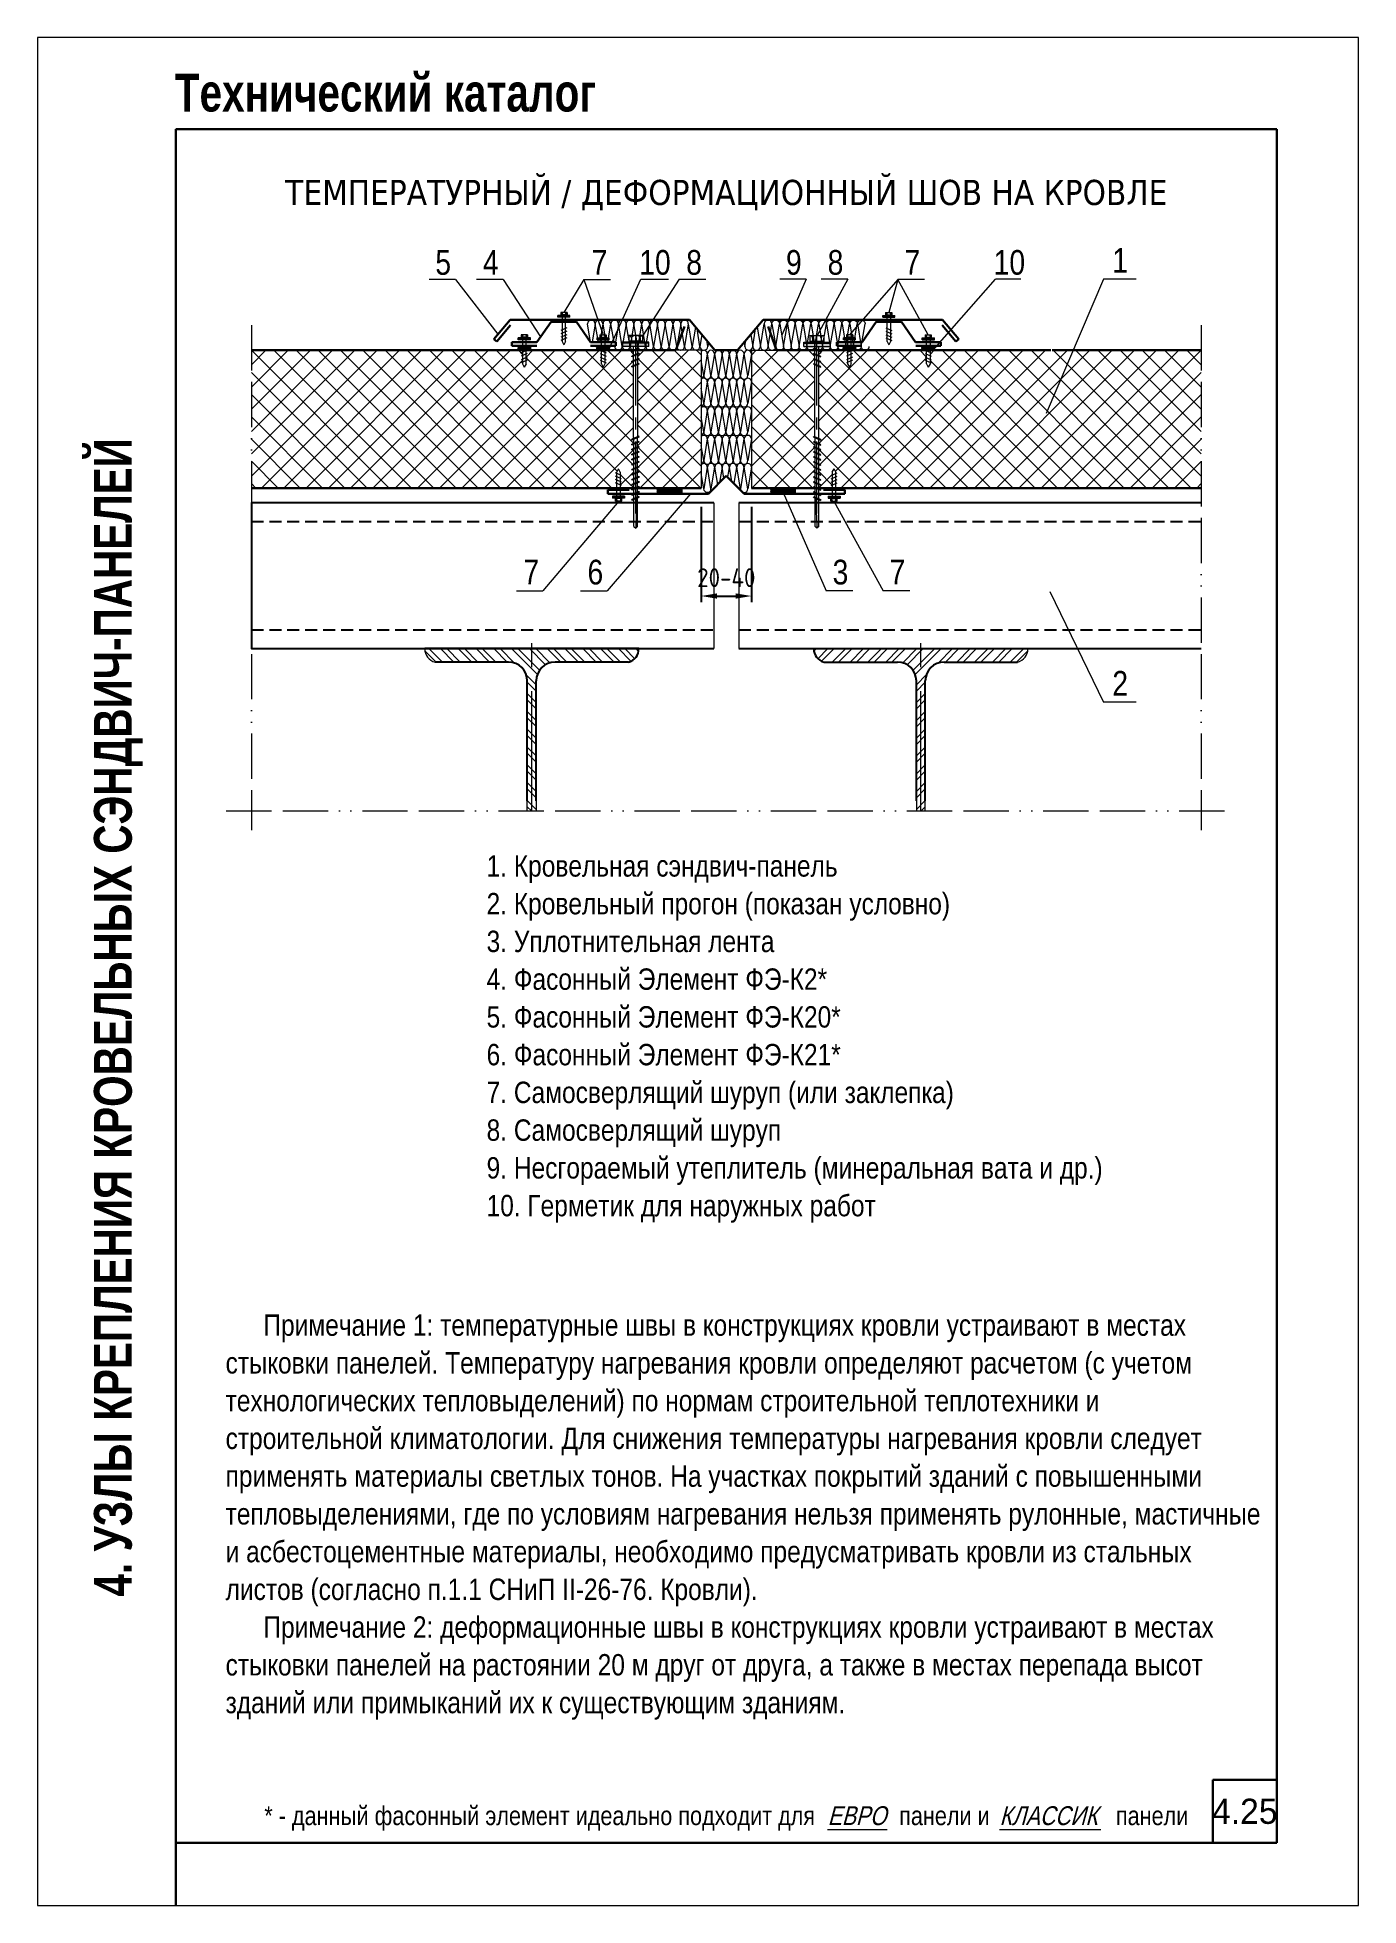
# Model space of a CAD drawing. Extents: x 5821 to 16321, y -13531 to 5774.
# Drawn here: x 10021 to 11071, y -13531 to -12046 of the extents above; entities that cross this region are included whole.
import ezdxf
from ezdxf.enums import TextEntityAlignment as Align

# ---------------------------------------------------------------- set-up
doc = ezdxf.new("R2010")
doc.units = 0
doc.header["$LTSCALE"] = 3
for name, pattern in [('ACAD_ISO13W100', [36, 12, -3, 12, -3, 0, -3, 0, -3]), ('CENTER', [50.8, 31.75, -6.35, 6.35, -6.35]), ('CENTER2', [28.575, 19.05, -3.175, 3.175, -3.175]), ('HIDDEN2', [4.7625, 3.175, -1.5875])]:
    doc.linetypes.add(name, pattern=pattern)
doc.layers.get('0').update_dxf_attribs({"linetype": 'CONTINUOUS', "lineweight": 30})
doc.layers.get('DEFPOINTS').update_dxf_attribs({"linetype": 'CONTINUOUS'})
for name, color, linetype, lineweight in [('Logo', 1, 'CONTINUOUS', 9), ('new_fill', 8, 'CONTINUOUS', 13), ('RAZMER', 7, 'CONTINUOUS', 9), ('Нащельники', 1, 'CONTINUOUS', 30), ('Саморезы', 7, 'CONTINUOUS', 13)]:
    doc.layers.add(name, color=color, linetype=linetype, lineweight=lineweight)
doc.layers.add('Прогон', color=7, linetype='CONTINUOUS')
doc.styles.add('LOGO', font='HATTEN.TTF')
doc.styles.add('ROMANS', font='romans.shx', dxfattribs={"width": 0.85})
doc.styles.get("Standard").update_dxf_attribs({"font": 'TAHOMA.TTF'})
doc.styles.add('style1', font='ARIALN.TTF')
doc.styles.add('style2', font='impact.TTF')
doc.styles.add('курсив', font='ARIAL.TTF', dxfattribs={"width": 0.8, "oblique": 15})
doc.dimstyles.new('5', dxfattribs={"dimscale": 5, "dimtxt": 3, "dimasz": 2.5, "dimexe": 1, "dimexo": 3, "dimgap": 0, "dimtad": 0, "dimdec": 0, "dimzin": 9, "dimdsep": 46, "dimtxsty": 'ROMANS', "dimblk2": 'OBLIQUE', "dimcen": -3, "dimdle": 1.5, "dimclrd": 256, "dimclre": 256, "dimclrt": 256, "dimadec": 0, "dimazin": 0, "dimtfac": 1, "dimtdec": 0, "dimtofl": 0, "dimtmove": 2, "dimatfit": 3, "dimfxl": 0, "dimtvp": 1, "dimtolj": 1, "dimtzin": 9, "dimarcsym": 0})

msp = doc.modelspace()

# ---------------------------------------------------------------- texts
msp.add_text('ТЕМПЕРАТУРНЫЙ / ДЕФОРМАЦИОННЫЙ ШОВ НА КРОВЛЕ', height=20).set_placement((10568.59, -12179.49), align=Align.CENTER)
at = {"style": 'style1'}
for s, height, p in [('5', 19.61, (10343.6, -12234.97)), ('4', 19.61, (10381.42, -12234.97)), ('10', 19.612, (10511.89, -12234.91)), ('8', 19.61, (10542.99, -12234.91)), ('* - данный фасонный элемент идеально подходит для              панели и                     панели', 15, (10568.59, -13467.24))]:
    msp.add_text(s, height=height, dxfattribs=at).set_placement(p, align=Align.CENTER)
for s, height, p in [('7', 19.61, (10461.55, -12234.97)), ('7', 19.61, (10710.19, -12234.97)), ('1', 19.61, (10875.36, -12233.35)), ('7', 19.61, (10407.36, -12481.09)), ('6', 19.61, (10458.28, -12481.09)), ('3', 19.61, (10653.07, -12481.09)), ('7', 19.61, (10698.34, -12481.09)), ('2', 19.61, (10875.36, -12569.47)), ('1. Кровельная сэндвич-панель', 17, (10378.09, -12713.31)), ('2. Кровельный прогон (показан условно)', 17, (10378.09, -12743.31)), ('3. Уплотнительная лента', 17, (10378.09, -12773.31)), ('4. Фасонный Элемент ФЭ-К2*', 17, (10378.09, -12803.31)), ('5. Фасонный Элемент ФЭ-К20*', 17, (10378.09, -12833.31)), ('6. Фасонный Элемент ФЭ-К21*', 17, (10378.09, -12863.31)), ('7. Самосверлящий шуруп (или заклепка)', 17, (10378.09, -12893.31)), ('8. Самосверлящий шуруп', 17, (10378.09, -12923.31)), ('9. Несгораемый утеплитель (минеральная вата и др.)', 17, (10378.09, -12953.31)), ('10. Герметик для наружных работ', 17, (10378.09, -12983.31)), ('Примечание 1: температурные швы в конструкциях кровли устраивают в местах', 17, (10200.67, -13078.31)), ('стыковки панелей. Температуру нагревания кровли определяют расчетом (с учетом', 17, (10170.67, -13108.31)), ('технологических тепловыделений) по нормам строительной теплотехники и', 17, (10170.67, -13138.31)), ('строительной климатологии. Для снижения температуры нагревания кровли следует', 17, (10170.67, -13168.31)), ('применять материалы светлых тонов. На участках покрытий зданий с повышенными', 17, (10170.67, -13198.31)), ('тепловыделениями, где по условиям нагревания нельзя применять рулонные, мастичные', 17, (10170.67, -13228.31)), ('и асбестоцементные материалы, необходимо предусматривать кровли из стальных', 17, (10170.67, -13258.31)), ('листов (согласно п.1.1 СНиП II-26-76. Кровли).', 17, (10170.67, -13288.31)), ('Примечание 2: деформационные швы в конструкциях кровли устраивают в местах', 17, (10200.67, -13318.31)), ('стыковки панелей на растоянии 20 м друг от друга, а также в местах перепада высот ', 17, (10170.67, -13348.31)), ('зданий или примыканий их к существующим зданиям.', 17, (10170.67, -13378.31))]:
    msp.add_text(s, height=height, dxfattribs=at).set_placement(p)
for s, height, p in [('9', 19.61, (10622.27, -12234.91)), ('8', 19.61, (10655.36, -12234.91)), ('10', 19.612, (10793.55, -12234.91))]:
    msp.add_text(s, height=height, rotation=360, dxfattribs=at).set_placement(p, align=Align.CENTER)
at = {"color": 1, "style": 'курсив', "oblique": 15, "width": 0.8}
for s, p in [('ЕВРО', (10672.41, -13467.24)), ('КЛАССИК', (10824.7, -13467.24))]:
    msp.add_text(s, height=15, dxfattribs=at).set_placement(p, align=Align.CENTER)
at = {"layer": 'new_fill', "style": 'style2'}
msp.add_text('Технический каталог', height=30, dxfattribs=at).set_placement((10130.3, -12105.19))
msp.add_text('4. УЗЛЫ КРЕПЛЕНИЯ КРОВЕЛЬНЫХ СЭНДВИЧ-ПАНЕЛЕЙ', height=30, rotation=90, dxfattribs=at).set_placement((10096.09, -12825.17), align=Align.CENTER)
at = {"layer": 'new_fill', "style": 'LOGO'}
msp.add_text('4.25', height=20, dxfattribs=at).set_placement((10980.64, -13456.24), align=Align.MIDDLE_CENTER)

# ---------------------------------------------------------------- blocks, each defined once
blk = doc.blocks.new('саморез1')
at = {"layer": 'new_fill'}
blk.add_hatch(color=254, dxfattribs=at).paths.add_polyline_path([(-1.2, -4.8), (0, -4.8), (0, 4.8), (-1.2, 4.8)])
at = {"layer": 'Саморезы', "ltscale": 150}
for p, q in [((-3.9, 2.6), (-1.5, 2.6)), ((-3.9, 2.6), (-3.9, -2.4)), ((-2.9, 1.7), (-1.5, 1.7)), ((-1.9, 2.6), (-1.9, -2.4)), ((0, 4.8), (-1.5, 4.8)), ((-1.5, 4.8), (-1.5, -4.8)), ((-1.2, 4.8), (-1.2, -4.8)), ((0, 4.8), (0, -4.8)), ((19.2, 1.4), (0, 1.4)), ((8.4, 2.4), (10.5, -2.4)), ((11.1, 2.4), (13.2, -2.4)), ((13.8, 2.4), (15.9, -2.4)), ((16.4, 2.4), (18.5, -2.4)), ((19.2, 1.4), (21.8, 0)), ((19.2, -1.4), (21.8, 0)), ((-3.9, -2.4), (-1.5, -2.4)), ((-2.9, -1.4), (-1.5, -1.4)), ((0, -4.8), (-1.5, -4.8)), ((0, -1.4), (19.2, -1.4))]:
    blk.add_line(p, q, dxfattribs=at)
for centre, start, end in [((-2.9, 2.7), 182.373, 269.9653), ((-2.9, 0.7), 90.0347, 177.627), ((-2.9, -0.4), 182.373, 269.9653), ((-2.9, -2.4), 90.0347, 177.627)]:
    blk.add_arc(centre, 1, start, end, dxfattribs=at)
blk = doc.blocks.new('саморез4')
at = {"layer": 'new_fill'}
blk.add_hatch(color=254, dxfattribs=at).paths.add_polyline_path([(-2.4, -9.4), (0, -9.4), (0, 9.8), (-2.4, 9.8)])
at = {"layer": 'Саморезы', "ltscale": 150}
for p, q in [((-7.9, 5), (-3.1, 5)), ((-7.9, -5), (-7.9, 5)), ((-5.9, 3.1), (-3.1, 3.1)), ((-3.8, -5), (-3.8, 5)), ((0, 9.8), (-3.1, 9.8)), ((-3.1, -9.4), (-3.1, 9.8)), ((-2.4, -9.4), (-2.4, 9.8)), ((0, -9.4), (0, 9.8)), ((64.9, 1.5), (0, 1.5)), ((1.3, -2.2), (3.4, 2.7)), ((1.9, -2.2), (4, 2.7)), ((3.7, 2.9), (3.4, 2.7)), ((3.7, 2.9), (4, 2.7)), ((4.9, -2.2), (7, 2.7)), ((5.5, -2.2), (7.6, 2.7)), ((7.3, 2.9), (7, 2.7)), ((7.3, 2.9), (7.6, 2.7)), ((8.6, -2.2), (10.7, 2.7)), ((9.2, -2.2), (11.3, 2.7)), ((11, 2.9), (10.7, 2.7)), ((11, 2.9), (11.3, 2.7)), ((12.2, -2.2), (14.3, 2.7)), ((12.8, -2.2), (14.9, 2.7)), ((14.6, 2.9), (14.3, 2.7)), ((14.6, 2.9), (14.9, 2.7)), ((64.9, -2.2), (67, 2.7)), ((65.6, -2.2), (67.7, 2.7)), ((67.3, 2.9), (67, 2.7)), ((130, 1.3), (67.1, 1.3)), ((67.3, 2.9), (67.7, 2.7)), ((68.6, -2.2), (70.7, 2.7)), ((69.2, -2.2), (71.3, 2.7)), ((71, 2.9), (70.7, 2.7)), ((71, 2.9), (71.3, 2.7)), ((72.2, -2.2), (74.3, 2.7)), ((72.8, -2.2), (74.9, 2.7)), ((74.6, 2.9), (74.3, 2.7)), ((74.6, 2.9), (74.9, 2.7)), ((75.8, -2.2), (77.9, 2.7)), ((76.4, -2.2), (78.5, 2.7)), ((78.2, 2.9), (77.9, 2.7)), ((78.2, 2.9), (78.5, 2.7)), ((79.5, -2.2), (81.5, 2.7)), ((80.1, -2.2), (82.2, 2.7)), ((81.9, 2.9), (81.5, 2.7)), ((81.9, 2.9), (82.2, 2.7)), ((83.1, -2.2), (85.2, 2.7)), ((83.7, -2.2), (85.8, 2.7)), ((85.5, 2.9), (85.2, 2.7)), ((85.5, 2.9), (85.8, 2.7)), ((86.7, -2.2), (88.8, 2.7)), ((87.3, -2.2), (89.4, 2.7)), ((89.1, 2.9), (88.8, 2.7)), ((89.1, 2.9), (89.4, 2.7)), ((90.3, -2.2), (92.4, 2.7)), ((90.9, -2.2), (93, 2.7)), ((92.7, 2.9), (92.4, 2.7)), ((92.7, 2.9), (93, 2.7)), ((94, -2.2), (96.1, 2.7)), ((94.6, -2.2), (96.7, 2.7)), ((96.4, 2.9), (96.1, 2.7)), ((96.4, 2.9), (96.7, 2.7)), ((97.6, -2.2), (99.7, 2.7)), ((98.2, -2.2), (100.3, 2.7)), ((100, 2.9), (99.7, 2.7)), ((100, 2.9), (100.3, 2.7)), ((101.2, -2.2), (103.3, 2.7)), ((101.8, -2.2), (103.9, 2.7)), ((103.6, 2.9), (103.3, 2.7)), ((103.6, 2.9), (103.9, 2.7)), ((104.8, -2.2), (106.9, 2.7)), ((105.5, -2.2), (107.6, 2.7)), ((107.2, 2.9), (106.9, 2.7)), ((107.2, 2.9), (107.6, 2.7)), ((108.5, -2.2), (110.6, 2.7)), ((109.1, -2.2), (111.2, 2.7)), ((110.9, 2.9), (110.6, 2.7)), ((110.9, 2.9), (111.2, 2.7)), ((130, 1.3), (131.2, 0)), ((-7.9, -5), (-3.1, -5)), ((-5.9, -3.1), (-3.1, -3.1)), ((0, -9.4), (-3.1, -9.4)), ((64.9, -1.5), (0, -1.5)), ((64.9, -1.5), (0, -1.5)), ((1.6, -2.4), (1.3, -2.2)), ((1.6, -2.4), (1.9, -2.2)), ((5.2, -2.4), (4.9, -2.2)), ((5.2, -2.4), (5.5, -2.2)), ((8.9, -2.4), (8.6, -2.2)), ((8.9, -2.4), (9.2, -2.2)), ((12.5, -2.4), (12.2, -2.2)), ((12.5, -2.4), (12.8, -2.2)), ((65.3, -2.4), (64.9, -2.2)), ((65.3, -2.4), (65.6, -2.2)), ((130, -1.3), (67.1, -1.3)), ((68.9, -2.4), (68.6, -2.2)), ((68.9, -2.4), (69.2, -2.2)), ((72.5, -2.4), (72.2, -2.2)), ((72.5, -2.4), (72.8, -2.2)), ((76.1, -2.4), (75.8, -2.2)), ((76.1, -2.4), (76.4, -2.2)), ((79.8, -2.4), (79.5, -2.2)), ((79.8, -2.4), (80.1, -2.2)), ((83.4, -2.4), (83.1, -2.2)), ((83.4, -2.4), (83.7, -2.2)), ((87, -2.4), (86.7, -2.2)), ((87, -2.4), (87.3, -2.2)), ((90.6, -2.4), (90.3, -2.2)), ((90.6, -2.4), (90.9, -2.2)), ((94.3, -2.4), (94, -2.2)), ((94.3, -2.4), (94.6, -2.2)), ((97.9, -2.4), (97.6, -2.2)), ((97.9, -2.4), (98.2, -2.2)), ((101.5, -2.4), (101.2, -2.2)), ((101.5, -2.4), (101.8, -2.2)), ((105.1, -2.4), (104.8, -2.2)), ((105.1, -2.4), (105.5, -2.2)), ((108.8, -2.4), (108.5, -2.2)), ((108.8, -2.4), (109.1, -2.2)), ((130, -1.3), (131.2, 0))]:
    blk.add_line(p, q, dxfattribs=at)
at = {"layer": 'Саморезы'}
for p, q in [((67.1, 1.3), (64.9, 1.5)), ((67.1, -1.3), (64.9, -1.5))]:
    blk.add_line(p, q, dxfattribs=at)
at = {"layer": 'Саморезы', "ltscale": 150}
for centre, radius, start, end in [((-5.9, 5.1), 2, 182.373, 269.9653), ((-5.9, 1.1), 2, 90.0347, 177.627), ((80.3, 1057.7), 1058.9, 271.592, 272.7554), ((-5.9, -1.1), 2, 182.373, 269.9653), ((-5.9, -5.1), 2, 90.0347, 177.627)]:
    blk.add_arc(centre, radius, start, end, dxfattribs=at)
blk = doc.blocks.new('1volna')
at = {"layer": 'new_fill'}
for p, q in [((2.7, -16.2), (-2.7, 16.2)), ((8.1, 16.2), (2.7, -16.2)), ((13.7, -16.2), (8.3, 16.2)), ((19.1, 16.2), (13.7, -16.2)), ((24.7, -16.2), (19.3, 16.2)), ((30, 16.2), (24.7, -16.2)), ((35.9, -16.2), (30.5, 16.2)), ((41.3, 16.2), (35.9, -16.2))]:
    blk.add_line(p, q, dxfattribs=at)
for centre, start, end in [((2.7, 16.2), 0, 180), ((13.7, 16.2), 0, 180), ((24.7, 16.2), 0, 180), ((35.9, 16.2), 0, 180), ((-2.9, -16.2), 180, 270), ((-2.7, -16.2), 270, 0), ((8.1, -16.2), 180, 270), ((8.3, -16.2), 270, 0), ((19.1, -16.2), 180, 270), ((19.3, -16.2), 270, 0), ((30, -16.2), 180, 270), ((30.5, -16.2), 270, 0)]:
    blk.add_arc(centre, 5.4, start, end, dxfattribs=at)
blk = doc.blocks.new('*D1556')
at = {"layer": 'DEFPOINTS', "color": 0, "transparency": 16777216}
for p in [(10548.6, -12404.4), (10588.6, -12404.4), (10588.6, -12490.3)]:
    blk.add_point(p, dxfattribs=at)
at = {"layer": 'RAZMER', "lineweight": -2, "transparency": 16777216}
for p, q in [((10548.6, -12419.4), (10548.6, -12495.3)), ((10588.6, -12419.4), (10588.6, -12495.3)), ((10561.1, -12490.3), (10576.1, -12490.3))]:
    blk.add_line(p, q, dxfattribs=at)
at = {"layer": 'RAZMER', "transparency": 16777216}
for points in [[(10561.1, -12488.2), (10561.1, -12492.4), (10548.6, -12490.3)], [(10576.1, -12488.2), (10576.1, -12492.4), (10588.6, -12490.3)]]:
    blk.add_solid(points, dxfattribs=at)
at = {"layer": 'RAZMER', "transparency": 16777216, "insert": (10568.6, -12475.7), "char_height": 15, "attachment_point": 5, "style": 'ROMANS'}
blk.add_mtext('\\A1;{\\Fromans.shx|c204;20-}40', dxfattribs=at)

# ---------------------------------------------------------------- dimensions: what is measured, and where the dimension line sits
at = {"layer": 'RAZMER'}
dim = msp.add_linear_dim(base=(10588.59, -12490.27), p1=(10548.59, -12404.44), p2=(10588.59, -12404.44), text='{\\Fromans.shx|c204;20-}<>', dimstyle='5', override={"dimlfac": 1, "dimtxsty": 'ROMANS', "dimsah": 1, "dimtolj": 1}, dxfattribs=at)
dim.commit()
dim.dimension.update_dxf_attribs({"geometry": '*D1556', "text_midpoint": (10568.59, -12475.74), "dimtype": 160})

# ---------------------------------------------------------------- hatches: boundary and pattern name
at = {"layer": 'new_fill'}
h = msp.add_hatch(dxfattribs=at)
h.set_pattern_fill('ANSI37', color=256, scale=100, style=0)
h.set_pattern_definition([(45, (456.603, -15606.416), (-8.838835, 8.838835), []), (135, (456.603, -15606.416), (-8.838835, -8.838835), [])])
h.paths.add_polyline_path([(10494.94, -12307.76), (10492.91, -12308.63), (10493.64, -12307.64), (10494.94, -12307.08), (10494.94, -12303.77), (10492.91, -12304.64), (10493.64, -12303.65), (10494.94, -12303.09), (10494.94, -12299.78), (10492.91, -12300.65), (10493.64, -12299.66), (10494.94, -12299.1), (10494.94, -12295.79), (10492.91, -12296.66), (10494.14, -12294.99), (10472.17, -12294.99), (10472.17, -12305.76), (10470.77, -12308.29), (10469.37, -12305.76), (10469.37, -12295.41), (10468.38, -12294.99), (10410.45, -12294.99), (10409.46, -12295.41), (10409.46, -12305.76), (10408.06, -12308.29), (10406.66, -12305.76), (10406.66, -12294.99), (10191.16, -12294.99), (10191.16, -12404.44), (10481.55, -12404.44), (10481.55, -12391.72), (10482.95, -12389.18), (10484.35, -12391.72), (10484.35, -12404.44), (10495.15, -12404.44), (10495.15, -12401.61), (10492.91, -12402.57), (10493.64, -12401.58), (10495.15, -12400.93), (10495.15, -12397.62), (10492.91, -12398.58), (10493.64, -12397.59), (10495.15, -12396.94), (10495.15, -12393.63), (10492.91, -12394.59), (10493.64, -12393.6), (10495.15, -12392.96), (10495.15, -12389.64), (10492.91, -12390.6), (10493.64, -12389.61), (10495.15, -12388.97), (10495.15, -12385.65), (10492.91, -12386.61), (10493.64, -12385.62), (10495.15, -12384.98), (10495.15, -12381.66), (10492.91, -12382.62), (10493.64, -12381.63), (10495.15, -12380.99), (10495.15, -12377.67), (10492.91, -12378.63), (10493.64, -12377.64), (10495.15, -12377), (10495.15, -12373.69), (10492.91, -12374.64), (10493.64, -12373.65), (10495.15, -12373.01), (10495.15, -12369.7), (10492.91, -12370.65), (10493.64, -12369.67), (10495.15, -12369.02), (10495.15, -12365.72), (10495.14, -12365.71), (10492.91, -12366.66), (10493.64, -12365.68), (10495.09, -12365.05), (10494.94, -12363.36)])
h.paths.add_polyline_path([(10548.59, -12294.99), (10528.59, -12294.99), (10498.25, -12294.99), (10498.25, -12297.68), (10499.02, -12297.35), (10499.27, -12297.69), (10499.03, -12298.03), (10498.25, -12298.36), (10498.25, -12301.67), (10499.02, -12301.34), (10499.27, -12301.68), (10499.03, -12302.02), (10498.25, -12302.35), (10498.25, -12305.66), (10499.02, -12305.33), (10499.27, -12305.67), (10499.03, -12306.01), (10498.25, -12306.34), (10498.25, -12363.7), (10499.02, -12363.37), (10499.27, -12363.71), (10499.03, -12364.04), (10498.16, -12364.42), (10498.05, -12365.72), (10498.05, -12367.78), (10499.02, -12367.36), (10499.27, -12367.7), (10499.03, -12368.03), (10498.05, -12368.45), (10498.05, -12371.77), (10499.02, -12371.35), (10499.27, -12371.69), (10499.03, -12372.02), (10498.05, -12372.44), (10498.05, -12375.76), (10499.02, -12375.34), (10499.27, -12375.67), (10499.03, -12376.01), (10498.05, -12376.43), (10498.05, -12379.74), (10499.02, -12379.33), (10499.27, -12379.66), (10499.03, -12380), (10498.05, -12380.42), (10498.05, -12383.73), (10499.02, -12383.31), (10499.27, -12383.65), (10499.03, -12383.99), (10498.05, -12384.41), (10498.05, -12387.72), (10499.02, -12387.3), (10499.27, -12387.64), (10499.03, -12387.98), (10498.05, -12388.4), (10498.05, -12391.71), (10499.02, -12391.29), (10499.27, -12391.63), (10499.03, -12391.97), (10498.05, -12392.39), (10498.05, -12395.7), (10499.02, -12395.28), (10499.27, -12395.62), (10499.03, -12395.96), (10498.05, -12396.38), (10498.05, -12399.69), (10499.02, -12399.27), (10499.27, -12399.61), (10499.03, -12399.95), (10498.05, -12400.37), (10498.05, -12403.68), (10499.02, -12403.26), (10499.27, -12403.6), (10499.03, -12403.94), (10498.05, -12404.36), (10498.05, -12404.44), (10548.59, -12404.44)])
h = msp.add_hatch(dxfattribs=at)
h.set_pattern_fill('NET3', color=256, scale=10, angle=8, style=0)
h.set_pattern_definition([(8, (3266.5437, -20217.972), (-0.17396638, 1.23783509), []), (68, (3266.5437, -20217.972), (-1.15897982, 0.46825824), []), (128, (3266.5437, -20217.972), (-0.98501344, -0.76957684), [])])
h.paths.add_polyline_path([(10405.96, -12291.54), (10404.31, -12291.54, 0.7824442), (10404.31, -12295.04), (10405.96, -12295.04)])
h.paths.add_polyline_path([(10410.16, -12291.54), (10405.96, -12291.54), (10405.96, -12295.04), (10410.16, -12295.04)])
h.paths.add_polyline_path([(10412, -12291.54), (10410.16, -12291.54), (10410.16, -12295.04), (10412, -12295.04, 0.7824442)])
h = msp.add_hatch(dxfattribs=at)
h.set_pattern_fill('NET3', color=256, scale=10, angle=8, style=0)
h.set_pattern_definition([(172, (17612.2933, -20217.972), (0.17396638, 1.23783509), []), (112, (17612.2933, -20217.972), (1.15897982, 0.46825824), []), (52, (17612.2933, -20217.972), (0.98501344, -0.76957684), [])])
h.paths.add_polyline_path([(10472.87, -12291.54), (10474.53, -12291.54, -0.7824442), (10474.53, -12295.04), (10472.87, -12295.04)])
h.paths.add_polyline_path([(10468.67, -12291.54), (10472.87, -12291.54), (10472.87, -12295.04), (10468.67, -12295.04)])
h.paths.add_polyline_path([(10466.84, -12291.54), (10468.67, -12291.54), (10468.67, -12295.04), (10466.84, -12295.04, -0.7824442)])
h = msp.add_hatch(dxfattribs=at)
h.set_pattern_fill('ANSI37', color=256, scale=100, style=0)
h.set_pattern_definition([(135, (20680.583, -15606.416), (8.838835, 8.838835), []), (45, (20680.583, -15606.416), (8.838835, -8.838835), [])])
h.paths.add_polyline_path([(10642.25, -12307.76), (10644.27, -12308.63), (10643.55, -12307.64), (10642.25, -12307.08), (10642.25, -12303.77), (10644.27, -12304.64), (10643.55, -12303.65), (10642.25, -12303.09), (10642.25, -12299.78), (10644.27, -12300.65), (10643.55, -12299.66), (10642.25, -12299.1), (10642.25, -12295.79), (10644.27, -12296.66), (10643.05, -12294.99), (10665.01, -12294.99), (10665.01, -12305.76), (10666.41, -12308.29), (10667.81, -12305.76), (10667.81, -12295.41), (10668.8, -12294.99), (10726.73, -12294.99), (10727.72, -12295.41), (10727.72, -12305.76), (10729.12, -12308.29), (10730.52, -12305.76), (10730.52, -12294.99), (10946.03, -12294.99), (10946.03, -12404.44), (10655.64, -12404.44), (10655.64, -12391.72), (10654.24, -12389.18), (10652.84, -12391.72), (10652.84, -12404.44), (10642.04, -12404.44), (10642.04, -12401.61), (10644.27, -12402.57), (10643.55, -12401.58), (10642.04, -12400.93), (10642.04, -12397.62), (10644.27, -12398.58), (10643.55, -12397.59), (10642.04, -12396.94), (10642.04, -12393.63), (10644.27, -12394.59), (10643.55, -12393.6), (10642.04, -12392.96), (10642.04, -12389.64), (10644.27, -12390.6), (10643.55, -12389.61), (10642.04, -12388.97), (10642.04, -12385.65), (10644.27, -12386.61), (10643.55, -12385.62), (10642.04, -12384.98), (10642.04, -12381.66), (10644.27, -12382.62), (10643.55, -12381.63), (10642.04, -12380.99), (10642.04, -12377.67), (10644.27, -12378.63), (10643.55, -12377.64), (10642.04, -12377), (10642.04, -12373.69), (10644.27, -12374.64), (10643.55, -12373.65), (10642.04, -12373.01), (10642.04, -12369.7), (10644.27, -12370.65), (10643.55, -12369.67), (10642.04, -12369.02), (10642.04, -12365.72), (10642.04, -12365.71), (10644.27, -12366.66), (10643.55, -12365.68), (10642.1, -12365.05), (10642.25, -12363.36)])
h.paths.add_polyline_path([(10588.59, -12294.99), (10608.59, -12294.99), (10638.94, -12294.99), (10638.94, -12297.68), (10638.16, -12297.35), (10637.91, -12297.69), (10638.16, -12298.03), (10638.94, -12298.36), (10638.94, -12301.67), (10638.16, -12301.34), (10637.91, -12301.68), (10638.16, -12302.02), (10638.94, -12302.35), (10638.94, -12305.66), (10638.16, -12305.33), (10637.91, -12305.67), (10638.16, -12306.01), (10638.94, -12306.34), (10638.94, -12363.7), (10638.16, -12363.37), (10637.91, -12363.71), (10638.16, -12364.04), (10639.03, -12364.42), (10639.14, -12365.72), (10639.14, -12367.78), (10638.16, -12367.36), (10637.91, -12367.7), (10638.16, -12368.03), (10639.14, -12368.45), (10639.14, -12371.77), (10638.16, -12371.35), (10637.91, -12371.69), (10638.16, -12372.02), (10639.14, -12372.44), (10639.14, -12375.76), (10638.16, -12375.34), (10637.91, -12375.67), (10638.16, -12376.01), (10639.14, -12376.43), (10639.14, -12379.74), (10638.16, -12379.33), (10637.91, -12379.66), (10638.16, -12380), (10639.14, -12380.42), (10639.14, -12383.73), (10638.16, -12383.31), (10637.91, -12383.65), (10638.16, -12383.99), (10639.14, -12384.41), (10639.14, -12387.72), (10638.16, -12387.3), (10637.91, -12387.64), (10638.16, -12387.98), (10639.14, -12388.4), (10639.14, -12391.71), (10638.16, -12391.29), (10637.91, -12391.63), (10638.16, -12391.97), (10639.14, -12392.39), (10639.14, -12395.7), (10638.16, -12395.28), (10637.91, -12395.62), (10638.16, -12395.96), (10639.14, -12396.38), (10639.14, -12399.69), (10638.16, -12399.27), (10637.91, -12399.61), (10638.16, -12399.95), (10639.14, -12400.37), (10639.14, -12403.68), (10638.16, -12403.26), (10637.91, -12403.6), (10638.16, -12403.94), (10639.14, -12404.36), (10639.14, -12404.44), (10588.59, -12404.44)])
h = msp.add_hatch(dxfattribs=at)
h.set_pattern_fill('NET3', color=256, scale=10, angle=8, style=0)
h.set_pattern_definition([(8, (3524.893, -20217.972), (-0.17396638, 1.23783509), []), (68, (3524.893, -20217.972), (-1.15897982, 0.46825824), []), (128, (3524.893, -20217.972), (-0.98501344, -0.76957684), [])])
h.paths.add_polyline_path([(10664.31, -12291.54), (10662.66, -12291.54, 0.7824442), (10662.66, -12295.04), (10664.31, -12295.04)])
h.paths.add_polyline_path([(10668.51, -12291.54), (10664.31, -12291.54), (10664.31, -12295.04), (10668.51, -12295.04)])
h.paths.add_polyline_path([(10670.35, -12291.54), (10668.51, -12291.54), (10668.51, -12295.04), (10670.35, -12295.04, 0.7824442)])
h = msp.add_hatch(dxfattribs=at)
h.set_pattern_fill('NET3', color=256, scale=10, angle=8, style=0)
h.set_pattern_definition([(172, (17870.6426, -20217.972), (0.17396638, 1.23783509), []), (112, (17870.6426, -20217.972), (1.15897982, 0.46825824), []), (52, (17870.6426, -20217.972), (0.98501344, -0.76957684), [])])
h.paths.add_polyline_path([(10731.22, -12291.54), (10732.87, -12291.54, -0.7824442), (10732.87, -12295.04), (10731.22, -12295.04)])
h.paths.add_polyline_path([(10727.02, -12291.54), (10731.22, -12291.54), (10731.22, -12295.04), (10727.02, -12295.04)])
h.paths.add_polyline_path([(10725.19, -12291.54), (10727.02, -12291.54), (10727.02, -12295.04), (10725.19, -12295.04, -0.7824442)])
h = msp.add_hatch(dxfattribs=at)
h.set_pattern_fill('NET3', color=256, scale=10, style=0)
h.set_pattern_definition([(180, (20680.5828, -15489.1368), (0, 1.25), []), (120, (20680.5828, -15489.1368), (1.08253175, 0.625), []), (60, (20680.5828, -15489.1368), (1.08253175, -0.625), [])])
h.paths.add_polyline_path([(10513.74, -12404.44), (10533.26, -12404.44), (10533.26, -12408.94), (10513.74, -12408.94)])
h = msp.add_hatch(dxfattribs=at)
h.set_pattern_fill('NET3', color=256, scale=10, style=0)
h.set_pattern_definition([(0, (456.6035, -15489.1368), (0, 1.25), []), (60, (456.6035, -15489.1368), (-1.08253175, 0.625), []), (120, (456.6035, -15489.1368), (-1.08253175, -0.625), [])])
h.paths.add_polyline_path([(10623.44, -12404.44), (10603.93, -12404.44), (10603.93, -12408.94), (10623.44, -12408.94)])
h = msp.add_hatch(dxfattribs=at)
h.set_pattern_fill('STEEL', color=256, scale=80, style=0)
h.set_pattern_definition([(135, (18188.012, -15513.848), (7.071068, 7.071068), []), (135, (18188.012, -15508.848), (7.071068, 7.071068), [])])
h.paths.add_polyline_path([(10414.01, -12532.12), (10499.01, -12532.12, -0.3652726), (10490.76, -12542.82), (10432.56, -12542.82, 0.4142136), (10417.56, -12557.82), (10417.56, -12661.09), (10414.01, -12661.09)])
h.paths.add_polyline_path([(10329.01, -12532.12), (10414.01, -12532.12), (10414.01, -12661.09), (10410.46, -12661.09), (10410.46, -12557.82, 0.4142136), (10395.46, -12542.82), (10337.26, -12542.82, -0.3652726)])
h = msp.add_hatch(dxfattribs=at)
h.set_pattern_fill('STEEL', color=256, scale=80, style=0)
h.set_pattern_definition([(45, (2949.175, -15513.848), (-7.071068, 7.071068), []), (45, (2949.175, -15508.848), (-7.071068, 7.071068), [])])
h.paths.add_polyline_path([(10723.18, -12532.12), (10638.18, -12532.12, 0.3652726), (10646.43, -12542.82), (10704.63, -12542.82, -0.4142136), (10719.63, -12557.82), (10719.63, -12661.09), (10723.18, -12661.09)])
h.paths.add_polyline_path([(10808.18, -12532.12), (10723.18, -12532.12), (10723.18, -12661.09), (10726.73, -12661.09), (10726.73, -12557.82, -0.4142136), (10741.73, -12542.82), (10799.93, -12542.82, 0.3652726)])

# ---------------------------------------------------------------- linework, layer by layer
at = {"color": 1}
for p, q in [((10131.09, -12119.09), (10131.09, -13531.24)), ((10131.09, -12119.09), (11006.09, -12119.09)), ((11006.09, -12119.09), (11006.09, -13481.24)), ((10955.18, -13431.24), (11006.09, -13431.24)), ((10955.18, -13431.24), (10955.18, -13481.24)), ((10131.09, -13481.24), (11006.09, -13481.24))]:
    msp.add_line(p, q, dxfattribs=at)
for p, q in [((10528.59, -12294.99), (10535.43, -12276.19)), ((10608.59, -12294.99), (10601.75, -12276.19)), ((10191.16, -12294.99), (10528.59, -12294.99)), ((10608.59, -12294.99), (10826.37, -12294.99)), ((10827.51, -12294.99), (10946.03, -12294.99)), ((10191.16, -12404.44), (10548.59, -12404.44)), ((10588.59, -12404.44), (10946.03, -12404.44))]:
    msp.add_line(p, q)
at = {"layer": 'Logo'}
for p, q in [((10649.07, -13470.81), (10696.31, -13470.81)), ((10785.69, -13470.81), (10866.14, -13470.81))]:
    msp.add_line(p, q, dxfattribs=at)
at = {"layer": 'new_fill'}
for p, q in [((10460.78, -12288.54), (10458.34, -12273.87)), ((10464.37, -12273.87), (10461.92, -12288.54)), ((10466.91, -12288.54), (10464.47, -12273.87)), ((10470.5, -12273.87), (10468.05, -12288.54)), ((10473.04, -12288.54), (10470.6, -12273.87)), ((10476.63, -12273.87), (10474.19, -12288.54)), ((10479.34, -12288.54), (10476.89, -12273.87)), ((10482.92, -12273.87), (10480.48, -12288.54)), ((10535.38, -12291.96), (10532.36, -12273.87)), ((10538.39, -12273.87), (10535.38, -12291.96)), ((10541.51, -12291.96), (10538.49, -12273.87)), ((10544.08, -12276.5), (10541.51, -12291.96)), ((10547.64, -12291.96), (10545.3, -12277.96)), ((10589.55, -12291.96), (10591.88, -12277.96)), ((10593.1, -12276.5), (10595.68, -12291.96)), ((10595.68, -12291.96), (10598.69, -12273.87)), ((10598.8, -12273.87), (10601.81, -12291.96)), ((10601.81, -12291.96), (10604.83, -12273.87)), ((10549.2, -12282.6), (10547.64, -12291.96)), ((10553.93, -12291.96), (10553.16, -12287.32)), ((10554.45, -12288.86), (10553.93, -12291.96)), ((10582.74, -12288.86), (10583.25, -12291.96)), ((10583.25, -12291.96), (10584.03, -12287.32)), ((10587.99, -12282.6), (10589.55, -12291.96)), ((10550.6, -12315.02), (10548.59, -12302.96)), ((10553.46, -12297.85), (10550.6, -12315.02)), ((10556.42, -12315.02), (10553.56, -12297.85)), ((10559.28, -12297.85), (10556.42, -12315.02)), ((10562.4, -12315.02), (10559.53, -12297.85)), ((10565.26, -12297.85), (10562.4, -12315.02)), ((10550.6, -12337.09), (10548.59, -12325.03)), ((10553.46, -12319.92), (10550.6, -12337.09)), ((10556.42, -12337.09), (10553.56, -12319.92)), ((10559.28, -12319.92), (10556.42, -12337.09)), ((10562.4, -12337.09), (10559.53, -12319.92)), ((10565.26, -12319.92), (10562.4, -12337.09)), ((10550.6, -12359.9), (10548.59, -12347.84)), ((10553.46, -12342.73), (10550.6, -12359.9)), ((10556.42, -12359.9), (10553.56, -12342.73)), ((10559.28, -12342.73), (10556.42, -12359.9)), ((10562.4, -12359.9), (10559.53, -12342.73)), ((10565.26, -12342.73), (10562.4, -12359.9)), ((10553.46, -12365.44), (10550.6, -12382.61)), ((10556.42, -12382.61), (10553.56, -12365.44)), ((10559.28, -12365.44), (10556.42, -12382.61)), ((10562.4, -12382.61), (10559.53, -12365.44)), ((10565.26, -12365.44), (10562.4, -12382.61)), ((10550.6, -12382.61), (10548.59, -12370.56)), ((10550.6, -12405.07), (10548.59, -12393.01)), ((10553.46, -12387.9), (10550.6, -12405.07)), ((10556.42, -12405.07), (10553.56, -12387.9)), ((10559.28, -12387.9), (10556.42, -12405.07)), ((10561.81, -12401.57), (10559.53, -12387.9)), ((10565.26, -12387.9), (10563.21, -12400.17)), ((10566.72, -12396.67), (10565.26, -12387.9)), ((10570.98, -12387.9), (10569.65, -12395.85)), ((10572.95, -12399.15), (10571.08, -12387.9)), ((10576.8, -12387.9), (10574.64, -12400.84)), ((10579.76, -12405.07), (10576.9, -12387.9)), ((10582.62, -12387.9), (10579.76, -12405.07)), ((10585.73, -12405.07), (10582.87, -12387.9)), ((10588.59, -12387.9), (10585.73, -12405.07))]:
    msp.add_line(p, q, dxfattribs=at)
for centre, radius, start, end in [((10461.35, -12273.87), 3.01, 0, 180), ((10467.48, -12273.87), 3.01, 0, 180), ((10473.62, -12273.87), 3.01, 0, 180), ((10479.91, -12273.87), 3.01, 0, 180), ((10535.38, -12273.87), 3.01, 0, 180), ((10601.81, -12273.87), 3.01, 0, 180), ((10532.26, -12291.96), 3.01, 180, 270), ((10532.36, -12291.96), 3.01, 270, 0), ((10538.39, -12291.96), 3.01, 180, 270), ((10538.49, -12291.96), 3.01, 270, 0), ((10544.52, -12291.96), 3.01, 180, 270), ((10544.62, -12291.96), 3.01, 270, 0), ((10550.65, -12291.96), 3.01, 180, 270), ((10550.6, -12297.85), 2.86, 0, 134.61084), ((10550.92, -12291.96), 3.01, 270, 0), ((10556.42, -12297.85), 2.86, 0, 180), ((10562.4, -12297.85), 2.86, 0, 180), ((10586.27, -12291.96), 3.01, 180, 270), ((10586.53, -12291.96), 3.01, 270, 0), ((10592.56, -12291.96), 3.01, 180, 270), ((10592.66, -12291.96), 3.01, 270, 0), ((10598.69, -12291.96), 3.01, 180, 270), ((10598.8, -12291.96), 3.01, 270, 0), ((10604.83, -12291.96), 3.01, 180, 270), ((10604.93, -12291.96), 3.01, 270, 0), ((10547.74, -12315.02), 2.86, 287.32024, 0), ((10550.6, -12319.92), 2.86, 0, 134.61084), ((10553.46, -12315.02), 2.86, 180, 270), ((10553.56, -12315.02), 2.86, 270, 0), ((10556.42, -12319.92), 2.86, 0, 180), ((10559.28, -12315.02), 2.86, 180, 270), ((10559.53, -12315.02), 2.86, 270, 0), ((10562.4, -12319.92), 2.86, 0, 180), ((10547.74, -12337.09), 2.86, 287.32024, 0), ((10550.6, -12342.73), 2.86, 0, 134.61084), ((10553.46, -12337.09), 2.86, 180, 270), ((10553.56, -12337.09), 2.86, 270, 0), ((10556.42, -12342.73), 2.86, 0, 180), ((10559.28, -12337.09), 2.86, 180, 270), ((10559.53, -12337.09), 2.86, 270, 0), ((10562.4, -12342.73), 2.86, 0, 180), ((10547.74, -12359.9), 2.86, 287.32024, 0), ((10550.6, -12365.44), 2.86, 0, 134.61084), ((10553.46, -12359.9), 2.86, 180, 270), ((10553.56, -12359.9), 2.86, 270, 0), ((10556.42, -12365.44), 2.86, 0, 180), ((10559.28, -12359.9), 2.86, 180, 270), ((10559.53, -12359.9), 2.86, 270, 0), ((10562.4, -12365.44), 2.86, 0, 180), ((10547.74, -12382.61), 2.86, 287.32024, 0), ((10553.46, -12382.61), 2.86, 180, 270), ((10553.56, -12382.61), 2.86, 270, 0), ((10559.3, -12382.61), 2.88, 180.13371, 274.65819), ((10559.53, -12382.61), 2.86, 270, 0), ((10550.6, -12387.9), 2.86, 0, 134.61084), ((10556.42, -12387.9), 2.86, 0, 180), ((10562.4, -12387.9), 2.86, 0, 180), ((10568.12, -12387.9), 2.86, 0, 180), ((10573.94, -12387.9), 2.86, 0, 180), ((10579.76, -12387.9), 2.86, 0, 180), ((10585.73, -12387.9), 2.86, 0, 180), ((10553.45, -12405.01), 2.86, 180, 270), ((10553.77, -12405.23), 2.66, 263.24389, 4.27191), ((10582.64, -12405.06), 2.88, 180.13371, 202.97366), ((10582.64, -12405.06), 2.88, 247.02634, 274.65819), ((10582.87, -12405.07), 2.86, 270, 0)]:
    msp.add_arc(centre, radius, start, end, dxfattribs=at)
at = {"layer": 'RAZMER'}
for p, q in [((10353.43, -12238.59), (10332.34, -12238.59)), ((10353.43, -12238.59), (10387.08, -12282.23)), ((10391.25, -12238.59), (10370.16, -12238.59)), ((10391.25, -12238.59), (10421.03, -12284.39)), ((10455.43, -12238.59), (10439.54, -12264.83)), ((10455.43, -12238.59), (10470.6, -12282.6)), ((10455.43, -12238.59), (10476.52, -12238.59)), ((10475.89, -12293.29), (10500.56, -12238.53)), ((10500.56, -12238.53), (10522.56, -12238.53)), ((10531.24, -12238.53), (10502.14, -12283.26)), ((10531.24, -12238.53), (10552.34, -12238.53)), ((10632.1, -12238.53), (10611.01, -12238.53)), ((10632.1, -12238.53), (10612.63, -12282.92)), ((10665.19, -12238.53), (10640.82, -12283.26)), ((10665.19, -12238.53), (10644.1, -12238.53)), ((10704.87, -12238.59), (10666.59, -12282.6)), ((10704.87, -12238.59), (10697.65, -12264.83)), ((10725.97, -12238.59), (10704.87, -12238.59)), ((10729, -12282.6), (10704.87, -12238.59)), ((10734.24, -12293.26), (10782.45, -12238.53)), ((10802.78, -12238.53), (10782.45, -12238.53)), ((10868.22, -12238.53), (10822.8, -12345.18)), ((10894.25, -12238.53), (10868.22, -12238.53)), ((10894.25, -12238.53), (10868.22, -12238.53)), ((10548.59, -12294.99), (10528.59, -12294.99)), ((10548.59, -12294.99), (10548.59, -12404.44)), ((10588.59, -12294.99), (10588.59, -12404.44)), ((10588.59, -12294.99), (10608.59, -12294.99)), ((10540.2, -12408.94), (10473.88, -12486.26)), ((10513.74, -12404.44), (10513.74, -12408.94)), ((10533.26, -12404.44), (10533.26, -12408.94)), ((10603.93, -12404.44), (10603.93, -12408.94)), ((10613.78, -12407.89), (10647.99, -12486.26)), ((10623.44, -12404.44), (10623.44, -12408.94)), ((10483.07, -12414.88), (10422.84, -12486.26)), ((10558.59, -12416.12), (10558.59, -12532.12)), ((10578.59, -12416.12), (10578.59, -12532.12)), ((10654.12, -12414.88), (10693.26, -12486.26)), ((10401.75, -12486.26), (10422.84, -12486.26)), ((10452.79, -12486.26), (10473.88, -12486.26)), ((10669.08, -12486.26), (10647.99, -12486.26)), ((10714.35, -12486.26), (10693.26, -12486.26)), ((10825.82, -12486.58), (10868.22, -12574.65)), ((10894.25, -12574.65), (10868.22, -12574.65)), ((10894.25, -12574.65), (10868.22, -12574.65))]:
    msp.add_line(p, q, dxfattribs=at)
at = {"layer": 'RAZMER', "linetype": 'ACAD_ISO13W100'}
for p, q in [((10191.16, -12274.99), (10191.16, -12676.37)), ((10946.03, -12274.99), (10946.03, -12676.37)), ((10171.16, -12661.09), (10966.03, -12661.09))]:
    msp.add_line(p, q, dxfattribs=at)
at = {"layer": 'RAZMER', "linetype": 'CENTER2'}
for p, q in [((10496.6, -12424.66), (10496.6, -12282.48)), ((10640.59, -12424.66), (10640.59, -12282.48))]:
    msp.add_line(p, q, dxfattribs=at)
at = {"layer": 'RAZMER', "linetype": 'CENTER'}
for p, q in [((10414.01, -12661.09), (10414.01, -12524.33)), ((10723.18, -12661.09), (10723.18, -12524.33))]:
    msp.add_line(p, q, dxfattribs=at)
at = {"layer": 'RAZMER'}
msp.add_lwpolyline([(11071.09, -12046.24), (10021.09, -12046.24), (10021.09, -13531.24), (11071.09, -13531.24)], close=True, dxfattribs=at)
for centre, start, end in [((10404.75, -12293.29), 103.91761, 256.08239), ((10411.56, -12293.29), 283.91761, 76.08239), ((10467.27, -12293.29), 103.91761, 256.08239), ((10474.09, -12293.29), 283.91761, 76.08239), ((10663.09, -12293.29), 103.91761, 256.08239), ((10669.91, -12293.29), 283.91761, 76.08239), ((10725.62, -12293.29), 103.91761, 256.08239), ((10732.44, -12293.29), 283.91761, 76.08239)]:
    msp.add_arc(centre, 1.8, start, end, dxfattribs=at)
at = {"layer": 'Нащельники'}
for p, q in [((10396.7, -12270.77), (10383.84, -12286.09)), ((10397.07, -12275), (10386.14, -12288.02)), ((10396.7, -12270.77), (10539.27, -12270.77)), ((10429.42, -12272.4), (10418.12, -12288.54)), ((10429.42, -12272.4), (10449.42, -12272.4)), ((10449.42, -12272.4), (10460.72, -12288.54)), ((10539.27, -12270.77), (10559.59, -12294.99)), ((10597.91, -12270.77), (10577.59, -12294.99)), ((10740.49, -12270.77), (10597.91, -12270.77)), ((10687.77, -12272.4), (10676.47, -12288.54)), ((10707.77, -12272.4), (10687.77, -12272.4)), ((10707.77, -12272.4), (10719.07, -12288.54)), ((10740.12, -12275), (10751.05, -12288.02)), ((10740.49, -12270.77), (10753.35, -12286.09)), ((10386.14, -12288.02), (10383.84, -12286.09)), ((10398.06, -12291.54), (10398.06, -12288.54)), ((10418.12, -12288.54), (10398.06, -12288.54)), ((10418.06, -12291.54), (10398.06, -12291.54)), ((10460.72, -12288.54), (10480.77, -12288.54)), ((10460.77, -12291.54), (10480.77, -12291.54)), ((10480.77, -12291.54), (10480.77, -12288.54)), ((10577.59, -12294.99), (10559.59, -12294.99)), ((10656.41, -12291.54), (10656.41, -12288.54)), ((10676.47, -12288.54), (10656.41, -12288.54)), ((10676.41, -12291.54), (10656.41, -12291.54)), ((10719.07, -12288.54), (10739.12, -12288.54)), ((10719.12, -12291.54), (10739.12, -12291.54)), ((10739.12, -12291.54), (10739.12, -12288.54)), ((10751.05, -12288.02), (10753.35, -12286.09)), ((10554.45, -12408.94), (10568.59, -12394.79)), ((10582.74, -12408.94), (10568.59, -12394.79)), ((10491.45, -12405.94), (10474.45, -12405.94)), ((10474.45, -12405.94), (10474.45, -12408.94)), ((10474.45, -12408.94), (10554.45, -12408.94)), ((10662.74, -12408.94), (10582.74, -12408.94)), ((10645.74, -12405.94), (10662.74, -12405.94)), ((10662.74, -12405.94), (10662.74, -12408.94))]:
    msp.add_line(p, q, dxfattribs=at)
at = {"layer": 'Прогон', "linetype": 'HIDDEN2'}
for p, q in [((10191.16, -12431.06), (10558.59, -12431.06)), ((10578.59, -12431.06), (10946.03, -12431.06)), ((10191.16, -12517.18), (10558.59, -12517.18)), ((10578.59, -12517.18), (10946.03, -12517.18))]:
    msp.add_line(p, q, dxfattribs=at)
at = {"layer": 'Прогон'}
for p, q in [((10499.01, -12532.12), (10329.01, -12532.12)), ((10638.18, -12532.12), (10808.18, -12532.12)), ((10395.46, -12542.82), (10337.26, -12542.82)), ((10490.76, -12542.82), (10432.56, -12542.82)), ((10646.43, -12542.82), (10704.63, -12542.82)), ((10741.73, -12542.82), (10799.93, -12542.82)), ((10410.46, -12653.12), (10410.46, -12557.82)), ((10417.56, -12653.12), (10417.56, -12557.82)), ((10719.63, -12653.12), (10719.63, -12557.82)), ((10726.73, -12653.12), (10726.73, -12557.82))]:
    msp.add_line(p, q, dxfattribs=at)
at = {"layer": 'Прогон', "color": 7, "lineweight": 0}
for p, q in [((10329.01, -12532.12), (10499.01, -12532.12)), ((10808.18, -12532.12), (10638.18, -12532.12)), ((10395.46, -12542.82), (10337.26, -12542.82)), ((10490.76, -12542.82), (10432.56, -12542.82)), ((10646.43, -12542.82), (10704.63, -12542.82)), ((10741.73, -12542.82), (10799.93, -12542.82)), ((10410.46, -12661.09), (10410.46, -12557.82)), ((10417.56, -12557.82), (10417.56, -12661.09)), ((10719.63, -12557.82), (10719.63, -12661.09)), ((10726.73, -12661.09), (10726.73, -12557.82))]:
    msp.add_line(p, q, dxfattribs=at)
at = {"layer": 'Прогон'}
for points in [[(10558.59, -12416.12), (10191.16, -12416.12), (10191.16, -12532.12), (10558.59, -12532.12)], [(10946.03, -12416.12), (10578.59, -12416.12)], [(10578.59, -12532.12), (10946.03, -12532.12)]]:
    msp.add_lwpolyline(points, dxfattribs=at)
at = {"layer": 'Прогон', "color": 7, "lineweight": 0}
for centre, start, end in [((10339.48, -12532.57), 177.50548, 257.76892), ((10797.7, -12532.57), 282.23108, 2.49452)]:
    msp.add_arc(centre, 10.48, start, end, dxfattribs=at)
at = {"layer": 'Прогон'}
for centre, radius, start, end in [((10488.54, -12532.57), 10.48, 282.23108, 2.49452), ((10648.65, -12532.57), 10.48, 177.50548, 257.76892), ((10395.46, -12557.82), 15, 0, 90), ((10432.56, -12557.82), 15, 90, 180), ((10704.63, -12557.82), 15, 0, 90), ((10741.73, -12557.82), 15, 90, 180)]:
    msp.add_arc(centre, radius, start, end, dxfattribs=at)

# ---------------------------------------------------------------- block references
at = {"layer": 'new_fill'}
for p, xscale, yscale, zscale in [((10484.43, -12282.92), 0.5586569999999483, 0.5586569999999483, 0.5586569999999483), ((10509.28, -12282.92), 0.5586569999999483, 0.5586569999999483, 0.5586569999999483), ((10627.91, -12282.92), -0.5586569999999483, 0.5586569999999483, 0.5586570000000001), ((10652.76, -12282.92), -0.5586569999999483, 0.5586569999999483, 0.5586570000000001), ((10677.34, -12282.92), -0.5586569999999483, 0.5586569999999483, 0.5586570000000001), ((10566.69, -12306.43), 0.5302368000011484, 0.5302367999993294, 0.5302368000000001), ((10566.69, -12328.5), 0.5302368000011484, 0.5302367999993294, 0.5302368000000001), ((10566.69, -12351.31), 0.5302368000011484, 0.5302367999993294, 0.5302368000000001), ((10566.69, -12374.03), 0.5302368000011484, 0.5302367999993294, 0.5302368000000001)]:
    msp.add_blockref('1volna', p, dxfattribs=dict(at, xscale=xscale, yscale=yscale, zscale=zscale))
at = {"layer": 'RAZMER'}
for p, rotation in [((10439.42, -12268.77), 270), ((10408.06, -12286.54), 270), ((10666.41, -12286.54), 270), ((10654.24, -12410.94), 90)]:
    msp.add_blockref('саморез1', p, dxfattribs=dict(at, rotation=rotation))
at = {"layer": 'RAZMER', "xscale": -1}
for p, rotation in [((10697.77, -12268.77), 90), ((10470.77, -12286.54), 90), ((10729.12, -12286.54), 90), ((10482.95, -12410.94), 270)]:
    msp.add_blockref('саморез1', p, dxfattribs=dict(at, rotation=rotation))
at = {"layer": 'RAZMER', "yscale": 1.1, "zscale": 1.1}
for p, xscale, rotation in [((10496.6, -12291.93), -1.1, 90), ((10640.59, -12291.93), 1.1, 270)]:
    msp.add_blockref('саморез4', p, dxfattribs=dict(at, xscale=xscale, rotation=rotation))

msp.set_redraw_order([(e.dxf.handle, doc.entitydb.next_handle()) for e in msp.query("TEXT MTEXT ATTDEF DIMENSION ARC_DIMENSION")])  # texts and dimensions are drawn at this point

doc.saveas('drawing.dxf')
